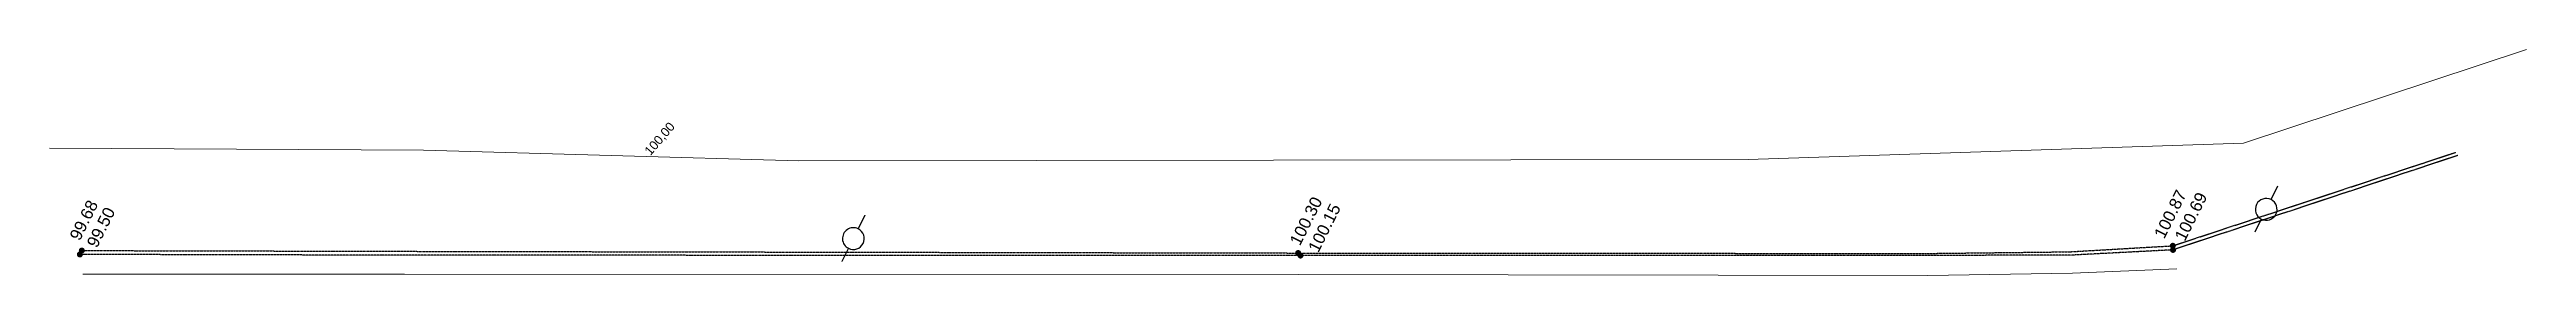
# Model space of a CAD drawing. Header units: millimetres. Extents: x 103208 to 171806, y -164 to 10038.
# Drawn here: x 128058 to 134253, y 7912 to 8477 of the extents above; entities that cross this region are included whole.
import ezdxf
from ezdxf.enums import TextEntityAlignment as Align

# ---------------------------------------------------------------- set-up
doc = ezdxf.new("R2010")
doc.units = ezdxf.units.MM
doc.linetypes.add('DASHED2', pattern=[0.375, 0.25, -0.125])
for name, color, linetype, lineweight in [('COTAS', 7, 'Continuous', 0), ('COTAS DAS CURVAS', 7, 'Continuous', 0), ('MEIO-FIO', 2, 'Continuous', 0), ('MURO', 3, 'Continuous', 0), ('POSTE', 5, 'Continuous', 0)]:
    doc.layers.add(name, color=color, linetype=linetype, lineweight=lineweight)
doc.layers.add('MEIO_FIO', color=7, linetype='Continuous')
doc.styles.add('PONTOS_DADOS', font='arial.ttf')
doc.styles.get("Standard").update_dxf_attribs({"font": 'arial.ttf'})

msp = doc.modelspace()

# ---------------------------------------------------------------- texts
at = {"layer": 'COTAS', "color": 7, "style": 'PONTOS_DADOS'}
for s, p in [('100.87', (133348.80611, 8072.39973, -9825)), ('100.69', (133400.39829, 8066.32351, -9825)), ('99.68', (128129.90595, 8057.27997, -9825)), ('99.50', (128172.8202, 8039.36067, -9825)), ('100.30', (131186.90187, 8055.16757, -9825)), ('100.15', (131232.9494, 8038.04429, -9825))]:
    msp.add_text(s, height=30, rotation=63.394053896, dxfattribs=at).set_placement(p, align=Align.TOP_CENTER)
at = {"layer": 'COTAS DAS CURVAS'}
msp.add_text('100,00', height=22.5, rotation=49.263350622, dxfattribs=at).set_placement((129560.65626, 8210.66423, -9825))

# ---------------------------------------------------------------- linework, layer by layer
at = {"layer": 'COTAS', "color": 7, "const_width": 7.5}
for points, elevation in [([(133366.93516, 7983.10185, 1), (133370.29405, 7989.80766, 1)], 143), ([(128131.83595, 7961.34722, 1), (128135.19484, 7968.05303, 1)], 271), ([(128136.76232, 7971.18241, 1), (128140.12121, 7977.88822, 1)], 143), ([(131179.15276, 7964.98598, 1), (131182.51165, 7971.69179, 1)], 205), ([(131184.96207, 7958.72084, 1), (131188.32096, 7965.42665, 1)], 190), ([(133367.37503, 7972.81562, 1), (133370.73392, 7979.52143, 1)], 244)]:
    msp.add_lwpolyline(points, format="xyb", close=True, dxfattribs=dict(at, elevation=elevation))
at = {"layer": 'MEIO-FIO', "color": 1, "elevation": 130}
msp.add_lwpolyline([(128141.08259, 7915.05401), (128945.6206, 7915.82141), (131181.68801, 7914.22541), (132755.43162, 7912.20772), (133117.23147, 7917.76327), (133378.85934, 7928.75687)], dxfattribs=at)
at = {"layer": 'MEIO_FIO', "linetype": 'DASHED2'}
for points, elevation in [([(134081.1872, 8212.23629), (133369.05448, 7976.16852), (133114.13322, 7962.93406), (132753.67851, 7962.29691), (131186.64152, 7962.07374), (128950.12626, 7962.77563), (128133.5154, 7964.70013)], 271), ([(128134.69178, 7974.5442), (128948.34442, 7972.6156), (131180.83221, 7968.33888), (132750.55153, 7967.21849), (133110.56157, 7971.43367), (133368.61461, 7986.45475), (134076.27359, 8220.28964)], 143)]:
    msp.add_lwpolyline(points, dxfattribs=dict(at, elevation=elevation))
at = {"layer": 'MURO', "elevation": 146}
for points in [[(133545.44747, 8243.47642), (134253.10646, 8477.31131)], [(128057.67903, 8230.84641), (128992.70049, 8225.68138), (129931.92902, 8199.09813), (132306.6358, 8201.87532), (133545.44747, 8243.47642)]]:
    msp.add_lwpolyline(points, dxfattribs=at)
at = {"layer": 'POSTE', "color": 2, "lineweight": 30}
for points, elevation in [([(133614.3815, 8101.98868), (133631.55304, 8136.27057)], 273), ([(130080.44662, 8028.93191), (130097.61816, 8063.2138)], 184), ([(133589.93097, 8053.17475), (133573.48047, 8020.33239)], 273), ([(130055.99609, 7980.11798), (130039.5456, 7947.27562)], 184)]:
    msp.add_lwpolyline(points, dxfattribs=dict(at, elevation=elevation))
at = {"layer": 'POSTE', "color": 2, "elevation": 184}
for points in [[(130080.44662, 8028.93191), (130097.61816, 8063.2138)], [(130055.99609, 7980.11798), (130039.5456, 7947.27562)]]:
    msp.add_lwpolyline(points, dxfattribs=at)
at = {"layer": 'POSTE', "color": 2, "lineweight": 30}
for points, elevation in [([(133614.31935, 8101.86461, 1), (133589.93097, 8053.17475, 1), (133614.31935, 8101.86461)], 273), ([(130080.38448, 8028.80784, 1), (130055.99609, 7980.11798, 1), (130080.38448, 8028.80784)], 184)]:
    msp.add_lwpolyline(points, format="xyb", dxfattribs=dict(at, elevation=elevation))
at = {"layer": 'POSTE', "color": 2, "elevation": 184}
msp.add_lwpolyline([(130080.38448, 8028.80784, 1), (130055.99609, 7980.11798, 1), (130080.38448, 8028.80784)], format="xyb", dxfattribs=at)

msp.set_redraw_order([(e.dxf.handle, doc.entitydb.next_handle()) for e in msp.query("TEXT MTEXT ATTDEF DIMENSION ARC_DIMENSION")])  # texts and dimensions are drawn at this point

doc.saveas('drawing.dxf')
